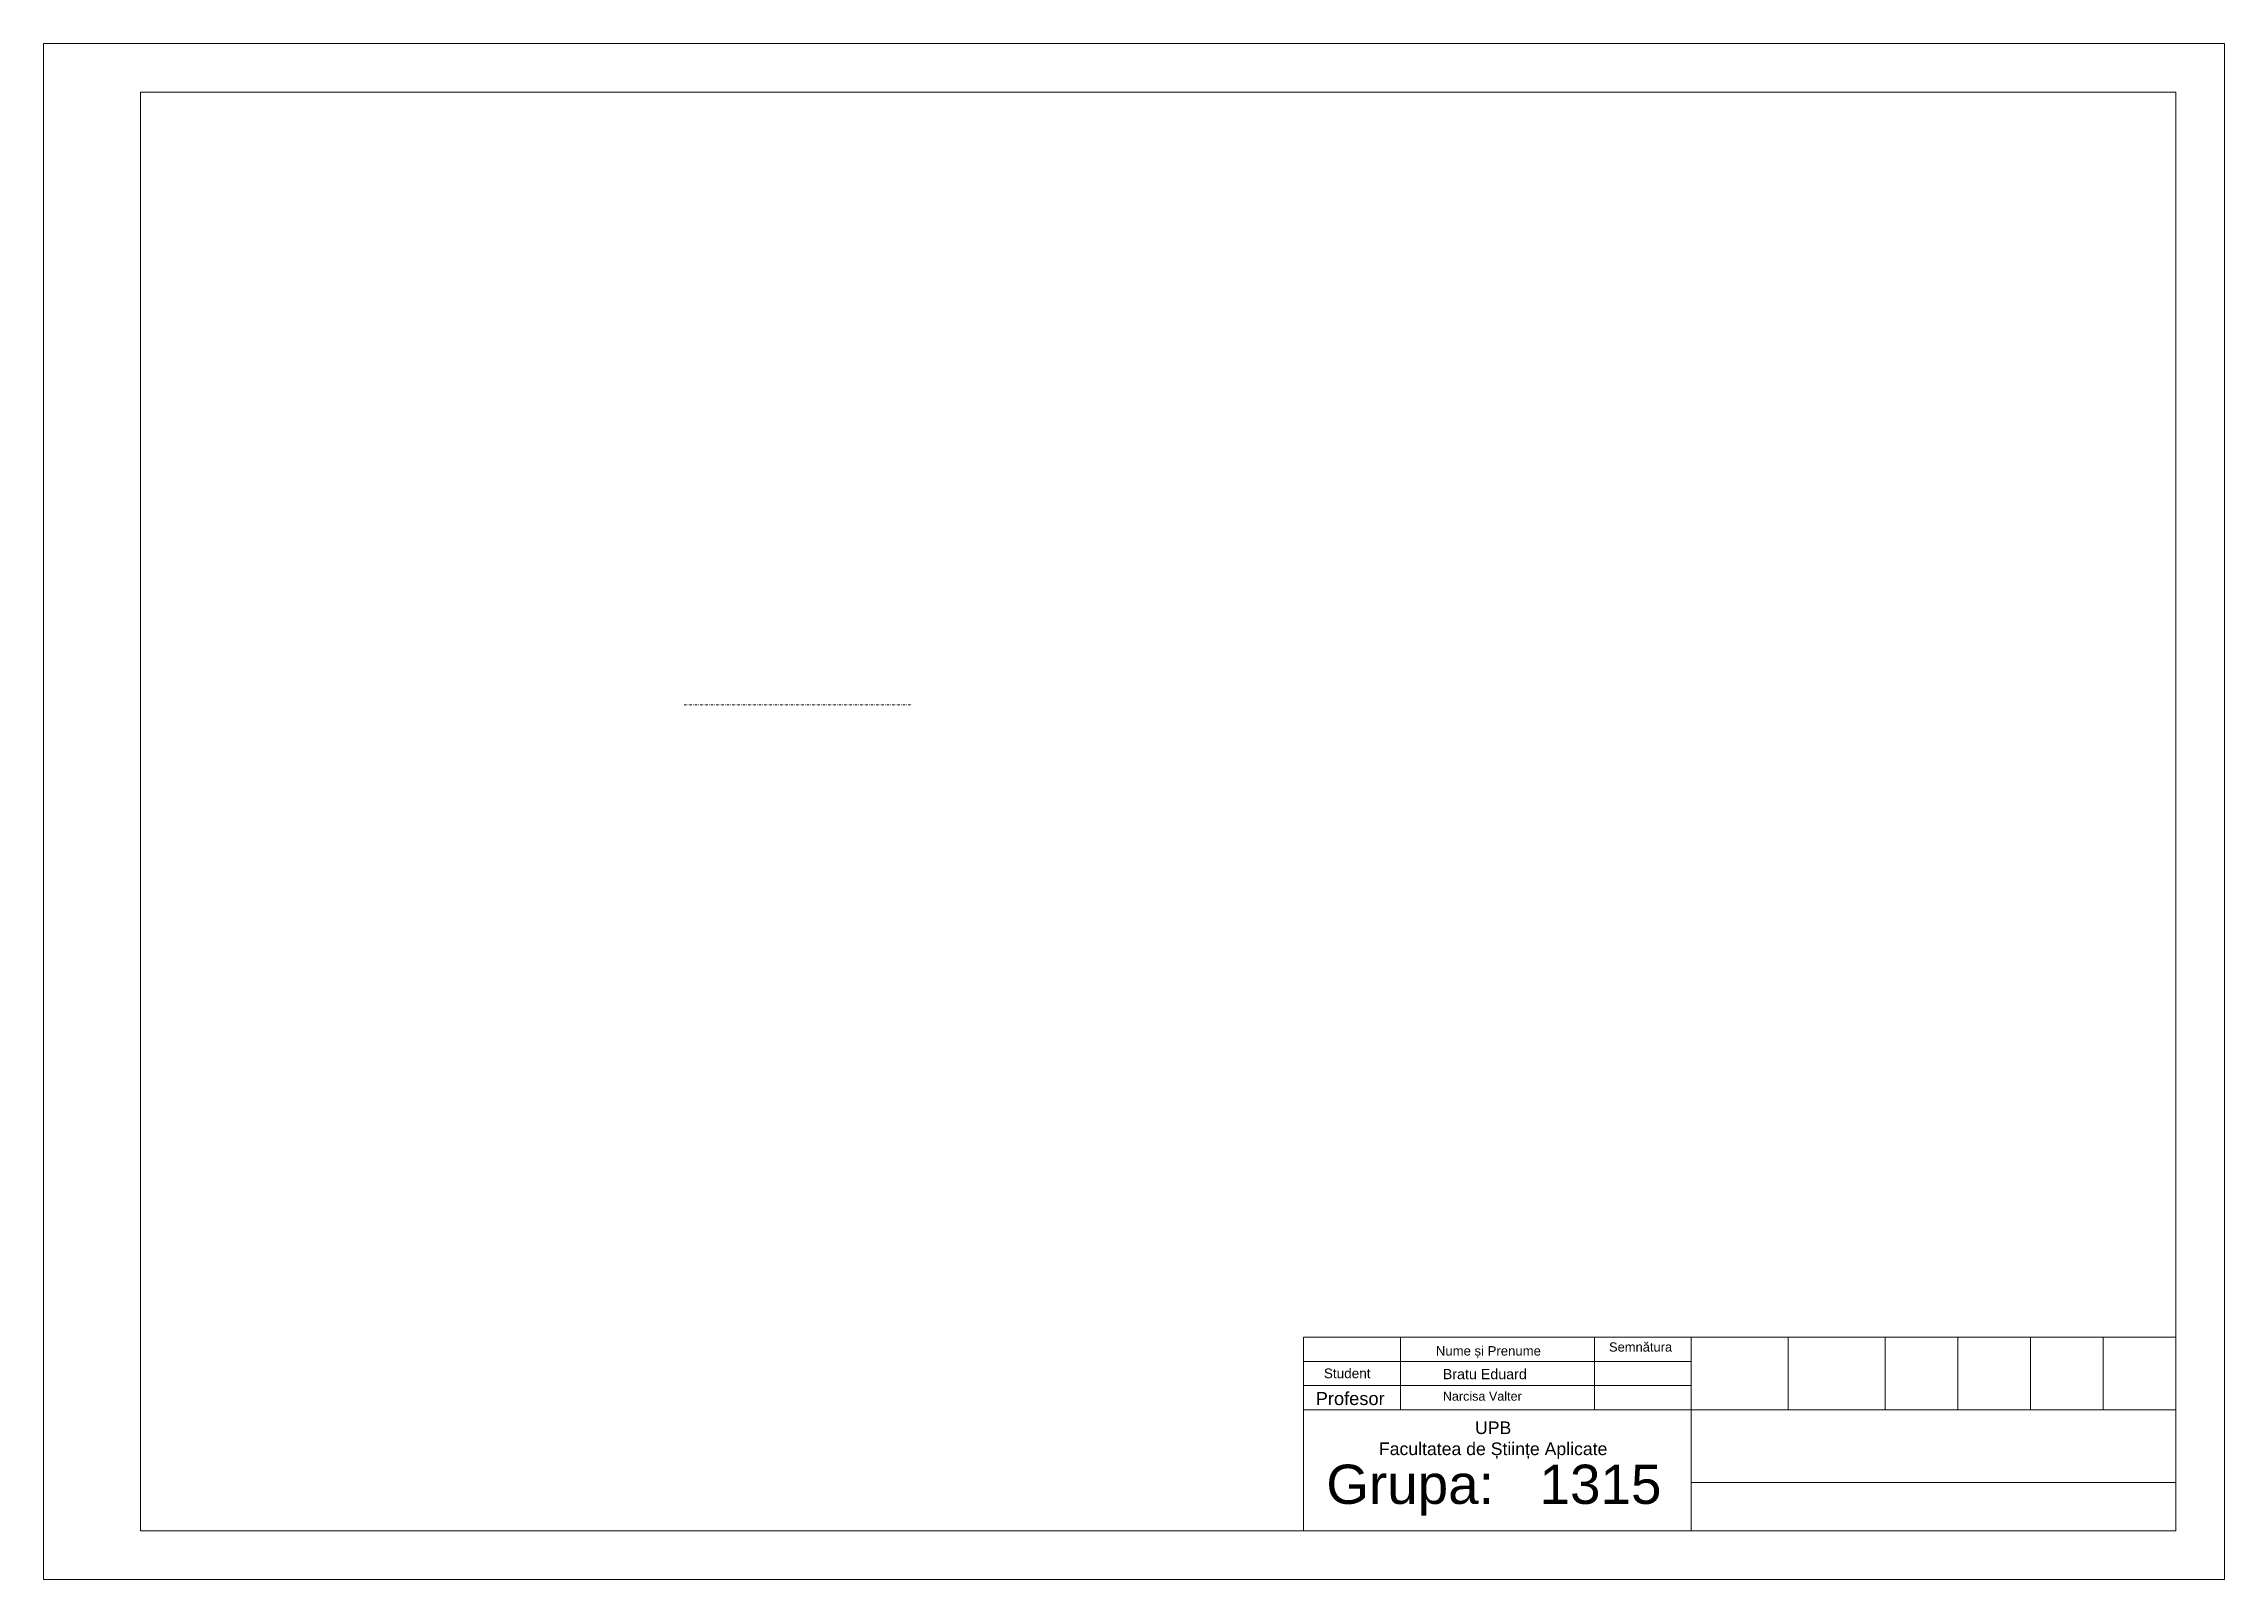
# Model space of a CAD drawing. Header units: inches. Extents: x -20 to 1355, y -11 to 307.
# Drawn here: x 440.4 to 890.4, y -11.2 to 305.8 of the extents above; entities that cross this region are included whole.
import ezdxf

# ---------------------------------------------------------------- set-up
doc = ezdxf.new("R2010")
doc.units = ezdxf.units.IN
doc.header["$MEASUREMENT"] = 0
doc.linetypes.add('DASHDOT', pattern=[1, 0.5, -0.25, 0, -0.25])
doc.layers.get('0').update_dxf_attribs({"lineweight": 15})
doc.layers.add('AXE', color=7, linetype='DASHDOT', lineweight=15)
doc.styles.get("Standard").update_dxf_attribs({"font": 'arial.ttf', "height": 3})

msp = doc.modelspace()

# ---------------------------------------------------------------- texts
at = {"attachment_point": 1}
for s, width, gutter_width, heights, insert, char_height in [('Nume și Prenume', 506.5253, 9.7, [0], (727.73, 36.9), 1.9393), ('Semn{\\fArial|b0|i0|c238|p34;ă}tura', 219.0905, 9.53, [1.97], (763.46, 37.68), 1.9068), ('Student', 13.0298, 1, [4.98], (704.62, 32.29), 2), ('Bratu Eduard', 631.94, 10.53, [0], (729.16, 32.18), 2.1065), ('Profesor', 289.2865, 13.48, [0], (702.94, 27.44), 2.696), ('Narcisa Valter', 242.0727, 9.28, [0], (729.17, 27.5), 1.857), ('\\pxqc;UPB\\PFacultatea de Științe Aplicate', 2298.9383, 13.03, [52.66], (-409.91, 21.36), 2.6055), ('Grupa:   1315', 1257.4114, 40.48, [0], (705.13, 12.44), 8.0958)]:
    msp.add_mtext_dynamic_manual_height_columns(s, width=width, gutter_width=gutter_width, heights=heights, dxfattribs=dict(at, insert=insert, char_height=char_height))

# ---------------------------------------------------------------- linework, layer by layer
for p, q in [((440.44, -11.24), (440.44, 305.76)), ((440.44, 305.76), (890.44, 305.76)), ((890.44, 305.76), (890.44, -11.24)), ((460.44, -1.24), (460.44, 295.76)), ((460.44, 295.76), (880.44, 295.76)), ((880.44, 295.76), (880.44, -1.24)), ((700.44, 38.76), (700.44, -1.24)), ((880.44, 38.76), (700.44, 38.76)), ((720.44, 38.76), (720.44, 23.76)), ((760.44, 38.76), (760.44, 23.76)), ((780.44, 38.76), (780.44, -1.24)), ((800.44, 38.76), (800.44, 23.76)), ((820.44, 38.76), (820.44, 23.76)), ((835.44, 38.76), (835.44, 23.76)), ((850.44, 38.76), (850.44, 23.76)), ((865.44, 38.76), (865.44, 23.76)), ((780.44, 33.76), (700.44, 33.76)), ((780.44, 28.76), (700.44, 28.76)), ((880.44, 23.76), (700.44, 23.76)), ((880.44, 8.76), (780.44, 8.76)), ((880.44, -1.24), (460.44, -1.24)), ((890.44, -11.24), (440.44, -11.24))]:
    msp.add_line(p, q)
at = {"layer": 'AXE'}
msp.add_line((572.62, 169.26), (619.62, 169.26), dxfattribs=at)

msp.set_redraw_order([(e.dxf.handle, doc.entitydb.next_handle()) for e in msp.query("TEXT MTEXT ATTDEF DIMENSION ARC_DIMENSION")])  # texts and dimensions are drawn at this point

doc.saveas('drawing.dxf')
